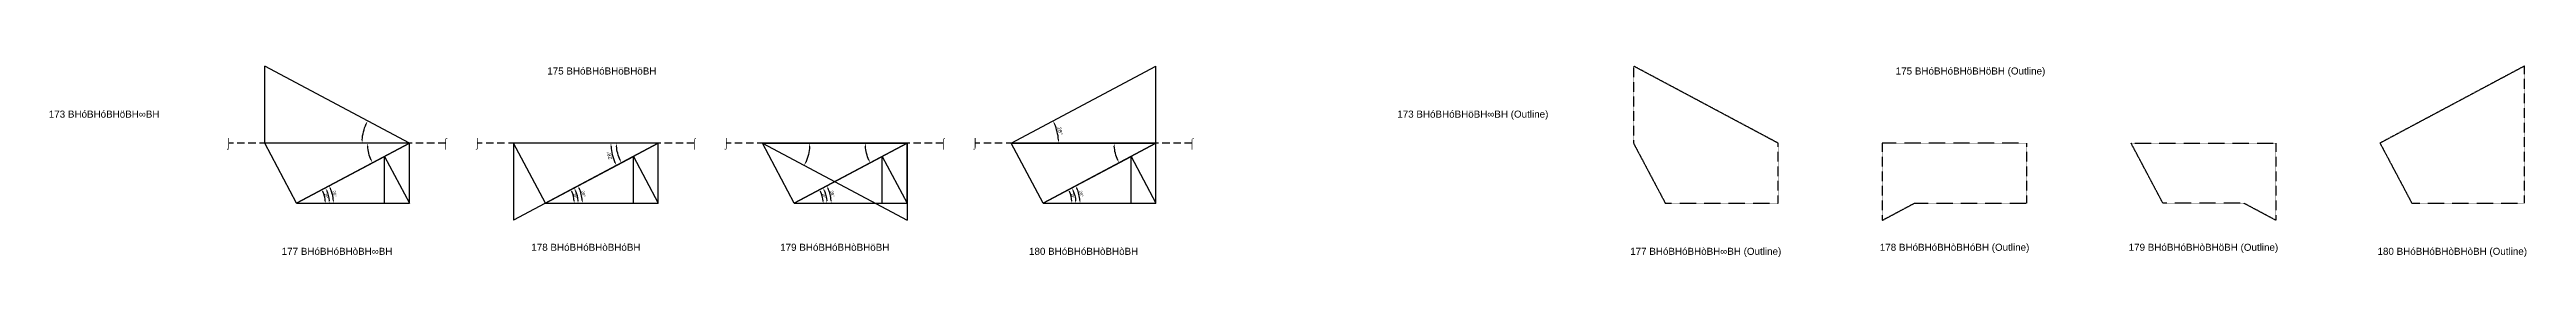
# Model space of a CAD drawing. Header units: millimetres. Extents: x 109495 to 889476, y -4752178 to 24518.
# Drawn here: x 301093 to 723831, y -2540875 to -2508387 of the extents above; entities that cross this region are included whole.
import ezdxf
from ezdxf.enums import TextEntityAlignment as Align

# ---------------------------------------------------------------- set-up
doc = ezdxf.new("R2010")
doc.units = ezdxf.units.MM
doc.header["$PDMODE"] = 35
doc.linetypes.add('DASHED', pattern=[19.05, 12.7, -6.35])
for name, color, linetype in [('BASE', 170, 'Continuous'), ('HYPOTENUSE', 20, 'Continuous'), ('PERPENDICULAR', 90, 'Continuous')]:
    doc.layers.add(name, color=color, linetype=linetype)
doc.styles.add('Arial', font='arial.ttf')
doc.dimstyles.new('ISO-25', dxfattribs={"dimtxt": 250, "dimasz": 100, "dimexe": 1.25, "dimexo": 0.625, "dimgap": 100, "dimtad": 1, "dimdec": 0, "dimtxsty": 'Arial', "dimcen": 2.5, "dimadec": 0, "dimazin": 0, "dimtfac": 1, "dimtdec": 0, "dimtmove": 0, "dimatfit": 3, "dimfxl": 1, "dimarcsym": 0})

msp = doc.modelspace()

# ---------------------------------------------------------------- texts
at = {"linetype": 'DASHED', "ltscale": 100, "style": 'Arial'}
for s, p in [('175 BHóBHóBHöBHöBH', (395356, -2509229)), ('175 BHóBHóBHöBHöBH (Outline)', (628949, -2509229)), ('173 BHóBHóBHöBH∞BH', (310414, -2516567)), ('173 BHóBHóBHöBH∞BH (Outline)', (544006, -2516567)), ('⌡', (331655, -2521510)), ('⌠', (368675, -2521510)), ('⌡', (374126, -2521510)), ('⌠', (411147, -2521510)), ('⌡', (416598, -2521510)), ('⌠', (453618, -2521510)), ('⌡', (459069, -2521510)), ('⌠', (496090, -2521510)), ('177 BHóBHóBHòBH∞BH', (350165, -2539914)), ('178 BHóBHóBHòBHóBH', (392637, -2539226)), ('179 BHóBHóBHòBHöBH', (435108, -2539226)), ('180 BHóBHóBHòBHòBH', (477579, -2539914)), ('177 BHóBHóBHòBH∞BH (Outline)', (583758, -2539914)), ('178 BHóBHóBHòBHóBH (Outline)', (626229, -2539226)), ('179 BHóBHóBHòBHöBH (Outline)', (668700, -2539226)), ('180 BHóBHóBHòBHòBH (Outline)', (711172, -2539914))]:
    msp.add_text(s, height=1200, dxfattribs=at).set_placement(p, align=Align.MIDDLE_CENTER)

# ---------------------------------------------------------------- blocks, each defined once
blk = doc.blocks.new('*D2')
at = {"color": 0, "lineweight": -2, "ltscale": 100, "transparency": 16777216}
blk.add_arc((0, 0), 4906, 4.08845, 23.91155, dxfattribs=at)
at = {"color": 0, "ltscale": 100, "transparency": 16777216}
for points in [[(4432, 1963), (4537, 2014), (4332, 2303)], [(4952, 352), (4835, 348), (4906, 0)]]:
    blk.add_solid(points, dxfattribs=at)
at = {"layer": 'Defpoints', "color": 0, "ltscale": 100, "transparency": 16777216}
for p in [(15000, 7976), (0, 0), (0, 0), (4841, 796), (15000, 0)]:
    blk.add_point(p, dxfattribs=at)
at = {"color": 0, "ltscale": 100, "transparency": 16777216, "insert": (5055, 1260), "char_height": 400, "attachment_point": 5, "rotation": 284, "style": 'Arial'}
blk.add_mtext('28°', dxfattribs=at)
blk = doc.blocks.new('GTN')
at = {"layer": 'BASE'}
blk.add_line((0, 0), (15000, 0), dxfattribs=at)
at = {"layer": 'HYPOTENUSE'}
blk.add_line((0, 0), (15000, 7975.6), dxfattribs=at)
at = {"layer": 'PERPENDICULAR'}
blk.add_line((15000, 0), (15000, 7975.6), dxfattribs=at)
at = {"color": 4, "ltscale": 100}
dim = blk.add_angular_dim_2l(base=(4841, 795.6), line1=((0, 0), (15000, 0)), line2=((0, 0), (15000, 7975.6)), dimstyle='ISO-25', override={"dimtxt": 400, "dimasz": 350, "dimgap": 100}, dxfattribs=at)
dim.commit()
dim.dimension.update_dxf_attribs({"geometry": '*D2', "text_midpoint": (5055.4, 1260.5)})

# ---------------------------------------------------------------- linework, layer by layer
at = {"linetype": 'DASHED', "ltscale": 100}
for p, q in [((368675, -2521510), (331655, -2521510)), ((411147, -2521510), (374126, -2521510)), ((453618, -2521510), (416598, -2521510)), ((496090, -2521510), (459069, -2521510))]:
    msp.add_line(p, q, dxfattribs=at)
at = {"linetype": 'DASHED'}
for points in [[(571418, -2521510), (576857, -2531740), (596098, -2531740), (596098, -2521510), (571418, -2508387)], [(698832, -2521510), (704271, -2531740), (723512, -2531740), (723512, -2508387)], [(619329, -2531740), (638569, -2531740), (638569, -2521510), (613889, -2521510), (613889, -2534633)], [(681041, -2521510), (681041, -2534633), (675601, -2531740), (661800, -2531740), (656360, -2521510)]]:
    msp.add_lwpolyline(points, close=True, dxfattribs=at)

# ---------------------------------------------------------------- block references
at = {"linetype": 'DASHED', "ltscale": 100}
for p, xscale, yscale, zscale in [((362505, -2521510), -1.645357565266569, 1.645357565266569, 1.645357565266569), ((465239, -2521510), 1.645357565266569, 1.645357565266569, 1.645357565266569), ((343265, -2531740), 1.282714919717768, 1.282714919717768, 1.282714919717768), ((385736, -2531740), 1.282714919717768, 1.282714919717768, 1.282714919717768), ((428207, -2531740), 1.282714919717768, 1.282714919717768, 1.282714919717768), ((470679, -2531740), 1.282714919717768, 1.282714919717768, 1.282714919717768)]:
    msp.add_blockref('GTN', p, dxfattribs=dict(at, xscale=xscale, yscale=yscale, zscale=zscale))
for p, xscale, yscale, zscale, rotation in [((362505, -2521510), -1.452764501644342, 1.452764501644342, 1.452764501644342, 28.00000000000006), ((404977, -2521510), -1.452764501644342, 1.452764501644342, 1.452764501644342, 28.00000000000006), ((447448, -2521510), -1.452764501644342, 1.452764501644342, 1.452764501644342, 28.00000000000006), ((489919, -2521510), -1.452764501644342, 1.452764501644342, 1.452764501644342, 28.00000000000006), ((404977, -2521510), 1.645357565266569, 1.645357565266569, 1.645357565266569, 180), ((422768, -2521510), -1.645357565266569, 1.645357565266569, 1.645357565266569, 180), ((343265, -2531740), -1.132570050689037, 1.132570050689037, 1.132570050689037, 208), ((385736, -2531740), -1.132570050689037, 1.132570050689037, 1.132570050689037, 208), ((428207, -2531740), -1.132570050689037, 1.132570050689037, 1.132570050689037, 208), ((470679, -2531740), -1.132570050689037, 1.132570050689037, 1.132570050689037, 208)]:
    msp.add_blockref('GTN', p, dxfattribs=dict(at, xscale=xscale, yscale=yscale, zscale=zscale, rotation=rotation))
at = {"linetype": 'DASHED'}
for p in [(343265, -2531740), (385736, -2531740), (428207, -2531740), (470679, -2531740)]:
    msp.add_blockref('GTN', p, dxfattribs=at)

msp.set_redraw_order([(e.dxf.handle, doc.entitydb.next_handle()) for e in msp.query("TEXT MTEXT ATTDEF DIMENSION ARC_DIMENSION")])  # texts and dimensions are drawn at this point

doc.saveas('drawing.dxf')
